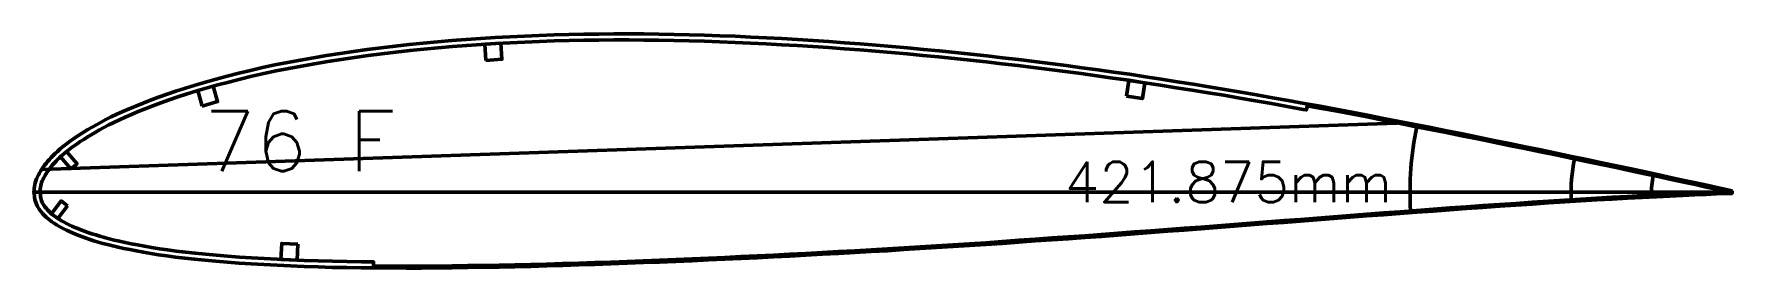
# Model space of a CAD drawing. Header units: metres. Extents: x -405 to 675, y -15418 to 133.
# Drawn here: x -158.2 to 263.7, y -15018.9 to -14960.7 of the extents above; entities that cross this region are included whole.
import ezdxf
from ezdxf.enums import TextEntityAlignment as Align

# ---------------------------------------------------------------- set-up
doc = ezdxf.new("R2010")
doc.units = ezdxf.units.M
for name, color, linetype, lineweight in [('FoilLayer', 7, 'Continuous', 50), ('RefFoilLayer', 7, 'Continuous', 50), ('StringerLayer', 7, 'Continuous', 50), ('SubLayer', 7, 'Continuous', 50), ('TextLayer', 7, 'Continuous', 50)]:
    doc.layers.add(name, color=color, linetype=linetype, lineweight=lineweight)
doc.styles.add('MSゴシック', font='romans')

msp = doc.modelspace()

# ---------------------------------------------------------------- texts
at = {"layer": 'TextLayer', "style": 'MSゴシック'}
msp.add_text('76 F', height=15, dxfattribs=at).set_placement((-116.02, -14994.84))
msp.add_text('421.875mm', height=10, dxfattribs=at).set_placement((179.3, -15005.47), align=Align.BOTTOM_RIGHT)

# ---------------------------------------------------------------- linework, layer by layer
at = {"layer": 'FoilLayer'}
msp.add_lwpolyline([(263.58, -15000.12), (262.12, -14999.81), (259.79, -14999.3), (257.27, -14998.75), (254.56, -14998.15), (251.66, -14997.53), (248.59, -14996.87), (245.36, -14996.16), (241.98, -14995.43), (238.49, -14994.68), (234.9, -14993.93), (231.22, -14993.17), (227.49, -14992.38), (223.7, -14991.58), (219.89, -14990.77), (216.05, -14989.97), (212.18, -14989.18), (208.29, -14988.39), (204.39, -14987.59), (200.49, -14986.79), (196.58, -14985.98), (192.67, -14985.19), (188.75, -14984.41), (184.81, -14983.66), (180.88, -14982.89), (176.95, -14982.11), (173.03, -14981.32), (169.1, -14980.56), (165.17, -14979.81), (161.23, -14979.1), (158.12, -14978.55), (157.94, -14979.58), (157.1, -14979.43), (153.16, -14978.73), (149.22, -14978.01), (145.29, -14977.3), (141.35, -14976.61), (137.42, -14975.94), (133.48, -14975.3), (129.53, -14974.68), (125.58, -14974.05), (121.65, -14973.42), (117.71, -14972.8), (113.78, -14972.21), (109.83, -14971.65), (105.89, -14971.1), (101.95, -14970.55), (98.01, -14970.02), (94.07, -14969.49), (90.14, -14969), (86.21, -14968.53), (82.27, -14968.08), (78.34, -14967.64), (74.4, -14967.21), (70.48, -14966.78), (66.56, -14966.38), (62.64, -14966.01), (58.72, -14965.65), (54.8, -14965.31), (50.89, -14964.97), (46.99, -14964.65), (43.09, -14964.35), (39.19, -14964.07), (35.31, -14963.81), (31.42, -14963.58), (27.54, -14963.35), (23.67, -14963.14), (19.82, -14962.94), (15.97, -14962.77), (12.15, -14962.62), (8.35, -14962.49), (4.56, -14962.39), (0.79, -14962.3), (-2.96, -14962.23), (-6.71, -14962.19), (-10.44, -14962.17), (-14.16, -14962.18), (-17.87, -14962.21), (-21.57, -14962.26), (-25.26, -14962.33), (-28.93, -14962.43), (-32.59, -14962.55), (-36.24, -14962.7), (-39.87, -14962.88), (-43.49, -14963.07), (-47.09, -14963.3), (-50.68, -14963.55), (-54.24, -14963.82), (-57.79, -14964.13), (-61.32, -14964.45), (-64.82, -14964.81), (-68.3, -14965.2), (-71.75, -14965.61), (-75.18, -14966.04), (-78.57, -14966.5), (-81.92, -14967), (-85.23, -14967.53), (-88.51, -14968.09), (-91.75, -14968.67), (-94.92, -14969.25), (-98.04, -14969.87), (-101.08, -14970.52), (-104.06, -14971.21), (-106.97, -14971.93), (-109.8, -14972.65), (-112.54, -14973.37), (-115.17, -14974.09), (-117.7, -14974.82), (-120.12, -14975.56), (-122.43, -14976.31), (-124.63, -14977.07), (-126.71, -14977.83), (-128.69, -14978.57), (-130.55, -14979.29), (-132.31, -14980), (-133.97, -14980.68), (-135.52, -14981.35), (-136.97, -14982.01), (-138.33, -14982.67), (-139.61, -14983.31), (-140.82, -14983.94), (-141.94, -14984.55), (-143.01, -14985.16), (-144.01, -14985.75), (-144.95, -14986.33), (-145.84, -14986.89), (-146.69, -14987.44), (-147.47, -14987.97), (-148.22, -14988.49), (-148.92, -14989), (-149.58, -14989.51), (-150.2, -14990.01), (-150.8, -14990.5), (-151.34, -14990.98), (-151.86, -14991.47), (-152.35, -14991.94), (-152.81, -14992.4), (-153.24, -14992.87), (-153.65, -14993.33), (-154.02, -14993.78), (-154.37, -14994.23), (-154.69, -14994.68), (-154.99, -14995.12), (-155.27, -14995.56), (-155.53, -14995.99), (-155.77, -14996.43), (-155.98, -14996.85), (-156.16, -14997.24), (-156.3, -14997.6), (-156.42, -14997.99), (-156.51, -14998.4), (-156.58, -14998.82), (-156.64, -14999.26), (-156.69, -14999.6), (-156.7, -15000), (-156.67, -15000.3), (-156.62, -15000.71), (-156.57, -15001.1), (-156.51, -15001.48), (-156.42, -15001.84), (-156.31, -15002.19), (-156.16, -15002.56), (-155.98, -15002.91), (-155.75, -15003.27), (-155.48, -15003.64), (-155.19, -15004.02), (-154.87, -15004.39), (-154.53, -15004.75), (-154.16, -15005.1), (-153.76, -15005.46), (-153.33, -15005.81), (-152.88, -15006.15), (-152.39, -15006.49), (-151.87, -15006.82), (-151.32, -15007.15), (-150.74, -15007.48), (-150.12, -15007.8), (-149.47, -15008.13), (-148.79, -15008.45), (-148.08, -15008.78), (-147.32, -15009.09), (-146.53, -15009.41), (-145.68, -15009.73), (-144.79, -15010.04), (-143.86, -15010.36), (-142.86, -15010.67), (-141.82, -15010.99), (-140.71, -15011.3), (-139.54, -15011.62), (-138.3, -15011.93), (-136.98, -15012.24), (-135.56, -15012.54), (-134.06, -15012.85), (-132.47, -15013.16), (-130.77, -15013.47), (-128.97, -15013.78), (-127.05, -15014.08), (-125.02, -15014.37), (-122.85, -15014.66), (-120.56, -15014.92), (-118.12, -15015.18), (-115.56, -15015.44), (-112.88, -15015.71), (-110.08, -15015.96), (-107.16, -15016.18), (-104.13, -15016.38), (-101, -15016.55), (-97.75, -15016.7), (-94.43, -15016.86), (-91.04, -15017.01), (-87.59, -15017.13), (-84.07, -15017.22), (-80.49, -15017.29), (-76.86, -15017.32), (-73.82, -15017.35), (-73.82, -15018.4), (-73.19, -15018.4), (-69.47, -15018.43), (-65.72, -15018.45), (-61.94, -15018.44), (-58.13, -15018.4), (-54.29, -15018.36), (-50.43, -15018.3), (-46.55, -15018.25), (-42.65, -15018.19), (-38.72, -15018.11), (-34.78, -15018.02), (-30.83, -15017.91), (-26.86, -15017.79), (-22.87, -15017.66), (-18.87, -15017.53), (-14.87, -15017.4), (-10.84, -15017.25), (-6.81, -15017.1), (-2.78, -15016.95), (1.27, -15016.78), (5.31, -15016.61), (9.36, -15016.43), (13.4, -15016.24), (17.44, -15016.06), (21.46, -15015.87), (25.49, -15015.68), (29.52, -15015.47), (33.56, -15015.25), (37.6, -15015.03), (41.65, -15014.8), (45.7, -15014.58), (49.76, -15014.36), (53.82, -15014.12), (57.88, -15013.87), (61.95, -15013.61), (66.03, -15013.34), (70.11, -15013.09), (74.19, -15012.84), (78.27, -15012.59), (82.36, -15012.31), (86.45, -15012), (90.55, -15011.7), (94.65, -15011.42), (98.76, -15011.14), (102.86, -15010.86), (106.97, -15010.56), (111.08, -15010.24), (115.19, -15009.91), (119.31, -15009.6), (123.43, -15009.3), (127.55, -15009.01), (131.67, -15008.7), (135.79, -15008.36), (139.91, -15008.03), (144.04, -15007.7), (148.16, -15007.39), (152.29, -15007.09), (156.42, -15006.79), (160.54, -15006.47), (164.67, -15006.13), (168.8, -15005.81), (172.93, -15005.49), (177.06, -15005.18), (181.18, -15004.89), (185.3, -15004.58), (189.43, -15004.26), (193.54, -15003.94), (197.66, -15003.64), (201.77, -15003.35), (205.87, -15003.08), (209.96, -15002.81), (214.03, -15002.53), (218.08, -15002.26), (222.1, -15002), (226.08, -15001.75), (230.01, -15001.51), (233.88, -15001.3), (237.65, -15001.09), (241.31, -15000.89), (244.85, -15000.7), (248.22, -15000.53), (251.41, -15000.39), (254.41, -15000.25), (257.21, -15000.12), (259.8, -15000.02), (262.18, -14999.93), (263.66, -14999.87)], close=True, dxfattribs=at)
at = {"layer": 'RefFoilLayer'}
msp.add_lwpolyline([(263.67, -14999.68), (262.22, -14999.37), (259.89, -14998.86), (257.37, -14998.31), (254.66, -14997.71), (251.76, -14997.09), (248.68, -14996.43), (245.45, -14995.72), (242.08, -14994.99), (238.58, -14994.24), (234.99, -14993.49), (231.31, -14992.73), (227.58, -14991.94), (223.8, -14991.14), (219.98, -14990.33), (216.14, -14989.52), (212.27, -14988.73), (208.38, -14987.95), (204.48, -14987.15), (200.58, -14986.35), (196.67, -14985.54), (192.75, -14984.74), (188.83, -14983.97), (184.9, -14983.21), (180.97, -14982.45), (177.04, -14981.67), (173.12, -14980.88), (169.18, -14980.11), (165.25, -14979.37), (161.31, -14978.65), (157.36, -14977.96), (153.42, -14977.25), (149.48, -14976.54), (145.55, -14975.83), (141.61, -14975.13), (137.66, -14974.46), (133.71, -14973.82), (129.77, -14973.2), (125.82, -14972.57), (121.88, -14971.93), (117.93, -14971.32), (113.99, -14970.72), (110.04, -14970.16), (106.09, -14969.61), (102.15, -14969.07), (98.2, -14968.53), (94.26, -14968.01), (90.32, -14967.51), (86.38, -14967.04), (82.44, -14966.59), (78.5, -14966.15), (74.57, -14965.72), (70.63, -14965.29), (66.7, -14964.89), (62.78, -14964.51), (58.85, -14964.16), (54.93, -14963.81), (51.01, -14963.48), (47.1, -14963.16), (43.2, -14962.85), (39.29, -14962.57), (35.4, -14962.32), (31.51, -14962.08), (27.63, -14961.85), (23.75, -14961.64), (19.88, -14961.44), (16.03, -14961.27), (12.2, -14961.12), (8.39, -14960.99), (4.6, -14960.89), (0.82, -14960.8), (-2.95, -14960.73), (-6.7, -14960.69), (-10.44, -14960.67), (-14.17, -14960.68), (-17.89, -14960.71), (-21.6, -14960.76), (-25.3, -14960.83), (-28.98, -14960.93), (-32.65, -14961.05), (-36.31, -14961.2), (-39.95, -14961.38), (-43.58, -14961.58), (-47.2, -14961.8), (-50.79, -14962.06), (-54.37, -14962.33), (-57.93, -14962.63), (-61.47, -14962.96), (-64.99, -14963.32), (-68.48, -14963.71), (-71.94, -14964.12), (-75.38, -14964.56), (-78.79, -14965.02), (-82.16, -14965.52), (-85.49, -14966.05), (-88.78, -14966.62), (-92.02, -14967.19), (-95.22, -14967.78), (-98.35, -14968.4), (-101.42, -14969.06), (-104.42, -14969.76), (-107.34, -14970.47), (-110.18, -14971.2), (-112.93, -14971.92), (-115.59, -14972.64), (-118.14, -14973.38), (-120.59, -14974.13), (-122.92, -14974.9), (-125.14, -14975.66), (-127.24, -14976.42), (-129.23, -14977.17), (-131.11, -14977.9), (-132.89, -14978.61), (-134.56, -14979.31), (-136.14, -14979.99), (-137.62, -14980.66), (-139.01, -14981.33), (-140.31, -14981.98), (-141.53, -14982.62), (-142.69, -14983.25), (-143.77, -14983.87), (-144.79, -14984.47), (-145.75, -14985.06), (-146.66, -14985.63), (-147.52, -14986.19), (-148.34, -14986.74), (-149.11, -14987.28), (-149.83, -14987.81), (-150.52, -14988.34), (-151.17, -14988.86), (-151.78, -14989.37), (-152.36, -14989.88), (-152.91, -14990.39), (-153.43, -14990.89), (-153.91, -14991.39), (-154.37, -14991.88), (-154.8, -14992.37), (-155.21, -14992.86), (-155.58, -14993.35), (-155.94, -14993.84), (-156.26, -14994.32), (-156.56, -14994.8), (-156.84, -14995.28), (-157.11, -14995.75), (-157.35, -14996.23), (-157.56, -14996.71), (-157.74, -14997.19), (-157.88, -14997.67), (-157.99, -14998.14), (-158.07, -14998.61), (-158.13, -14999.09), (-158.18, -14999.54), (-158.2, -15000), (-158.16, -15000.45), (-158.11, -15000.9), (-158.05, -15001.37), (-157.96, -15001.84), (-157.84, -15002.32), (-157.69, -15002.79), (-157.48, -15003.25), (-157.24, -15003.71), (-156.97, -15004.15), (-156.66, -15004.58), (-156.32, -15005), (-155.96, -15005.42), (-155.57, -15005.83), (-155.15, -15006.23), (-154.7, -15006.62), (-154.23, -15007.01), (-153.73, -15007.38), (-153.2, -15007.75), (-152.64, -15008.11), (-152.06, -15008.46), (-151.44, -15008.8), (-150.79, -15009.15), (-150.12, -15009.48), (-149.41, -15009.82), (-148.66, -15010.16), (-147.88, -15010.49), (-147.05, -15010.82), (-146.18, -15011.14), (-145.27, -15011.46), (-144.31, -15011.78), (-143.3, -15012.11), (-142.23, -15012.43), (-141.1, -15012.75), (-139.9, -15013.07), (-138.64, -15013.39), (-137.29, -15013.7), (-135.86, -15014.01), (-134.35, -15014.32), (-132.74, -15014.64), (-131.02, -15014.95), (-129.2, -15015.26), (-127.27, -15015.57), (-125.21, -15015.86), (-123.03, -15016.15), (-120.72, -15016.41), (-118.28, -15016.67), (-115.71, -15016.94), (-113.01, -15017.2), (-110.2, -15017.45), (-107.26, -15017.68), (-104.22, -15017.87), (-101.07, -15018.05), (-97.82, -15018.2), (-94.5, -15018.36), (-91.1, -15018.51), (-87.63, -15018.63), (-84.09, -15018.72), (-80.51, -15018.79), (-76.87, -15018.82), (-73.19, -15018.85), (-69.47, -15018.88), (-65.72, -15018.9), (-61.94, -15018.89), (-58.13, -15018.85), (-54.29, -15018.81), (-50.43, -15018.75), (-46.54, -15018.7), (-42.64, -15018.64), (-38.71, -15018.56), (-34.77, -15018.47), (-30.82, -15018.36), (-26.84, -15018.24), (-22.86, -15018.11), (-18.86, -15017.98), (-14.85, -15017.85), (-10.83, -15017.7), (-6.8, -15017.55), (-2.76, -15017.39), (1.29, -15017.23), (5.33, -15017.06), (9.38, -15016.88), (13.42, -15016.69), (17.46, -15016.51), (21.49, -15016.32), (25.51, -15016.13), (29.55, -15015.92), (33.59, -15015.7), (37.63, -15015.48), (41.68, -15015.25), (45.73, -15015.03), (49.78, -15014.81), (53.84, -15014.57), (57.91, -15014.32), (61.98, -15014.05), (66.05, -15013.79), (70.13, -15013.54), (74.22, -15013.29), (78.3, -15013.04), (82.39, -15012.75), (86.49, -15012.45), (90.58, -15012.15), (94.68, -15011.86), (98.79, -15011.59), (102.9, -15011.31), (107, -15011.01), (111.11, -15010.68), (115.23, -15010.36), (119.34, -15010.05), (123.46, -15009.75), (127.58, -15009.46), (131.7, -15009.15), (135.82, -15008.81), (139.94, -15008.47), (144.07, -15008.15), (148.2, -15007.84), (152.32, -15007.54), (156.45, -15007.24), (160.58, -15006.91), (164.71, -15006.58), (168.83, -15006.26), (172.96, -15005.94), (177.09, -15005.63), (181.21, -15005.34), (185.34, -15005.03), (189.46, -15004.71), (193.58, -15004.39), (197.69, -15004.09), (201.8, -15003.8), (205.9, -15003.53), (209.99, -15003.25), (214.06, -15002.98), (218.11, -15002.71), (222.13, -15002.45), (226.11, -15002.2), (230.04, -15001.96), (233.9, -15001.75), (237.67, -15001.54), (241.34, -15001.34), (244.87, -15001.15), (248.24, -15000.98), (251.44, -15000.84), (254.43, -15000.7), (257.23, -15000.57), (259.81, -15000.47), (262.19, -15000.38), (263.67, -15000.32)], close=True, dxfattribs=at)
at = {"layer": 'StringerLayer'}
for points in [[(-45.95, -14967.24), (-41.96, -14966.99), (-42.21, -14962.99), (-46.2, -14963.24), (-45.95, -14967.24)], [(113.22, -14976.17), (117.18, -14976.77), (117.77, -14972.81), (113.81, -14972.22), (113.22, -14976.17)], [(-116.41, -14978.61), (-112.57, -14977.5), (-113.68, -14973.65), (-117.52, -14974.76), (-116.41, -14978.61)], [(-149.01, -14994.26), (-147.51, -14992.94), (-150.14, -14989.93), (-151.64, -14991.24), (-149.01, -14994.26)], [(-149.88, -15003.4), (-151.47, -15002.2), (-153.88, -15005.39), (-152.28, -15006.6), (-149.88, -15003.4)], [(-92.67, -15012.94), (-96.66, -15012.75), (-96.85, -15016.74), (-92.85, -15016.93), (-92.67, -15012.94)]]:
    msp.add_lwpolyline(points, dxfattribs=at)
at = {"layer": 'SubLayer'}
for p, q in [((182.77, -14982.8), (-156.29, -14994.36)), ((0, -14989.03), (0, -14989.03)), ((0, -14989.03), (0, -14989.03)), ((-158.2, -15000), (263.67, -15000))]:
    msp.add_line(p, q, dxfattribs=at)
for radius, start, end in [(80, 168.2846, -176.6368), (40, 168.1057, -177.2771), (20, 168.1369, -177.805)]:
    msp.add_arc((263.67, -15000), radius, start, end, dxfattribs=at)

msp.set_redraw_order([(e.dxf.handle, doc.entitydb.next_handle()) for e in msp.query("TEXT MTEXT ATTDEF DIMENSION ARC_DIMENSION")])  # texts and dimensions are drawn at this point

doc.saveas('drawing.dxf')
